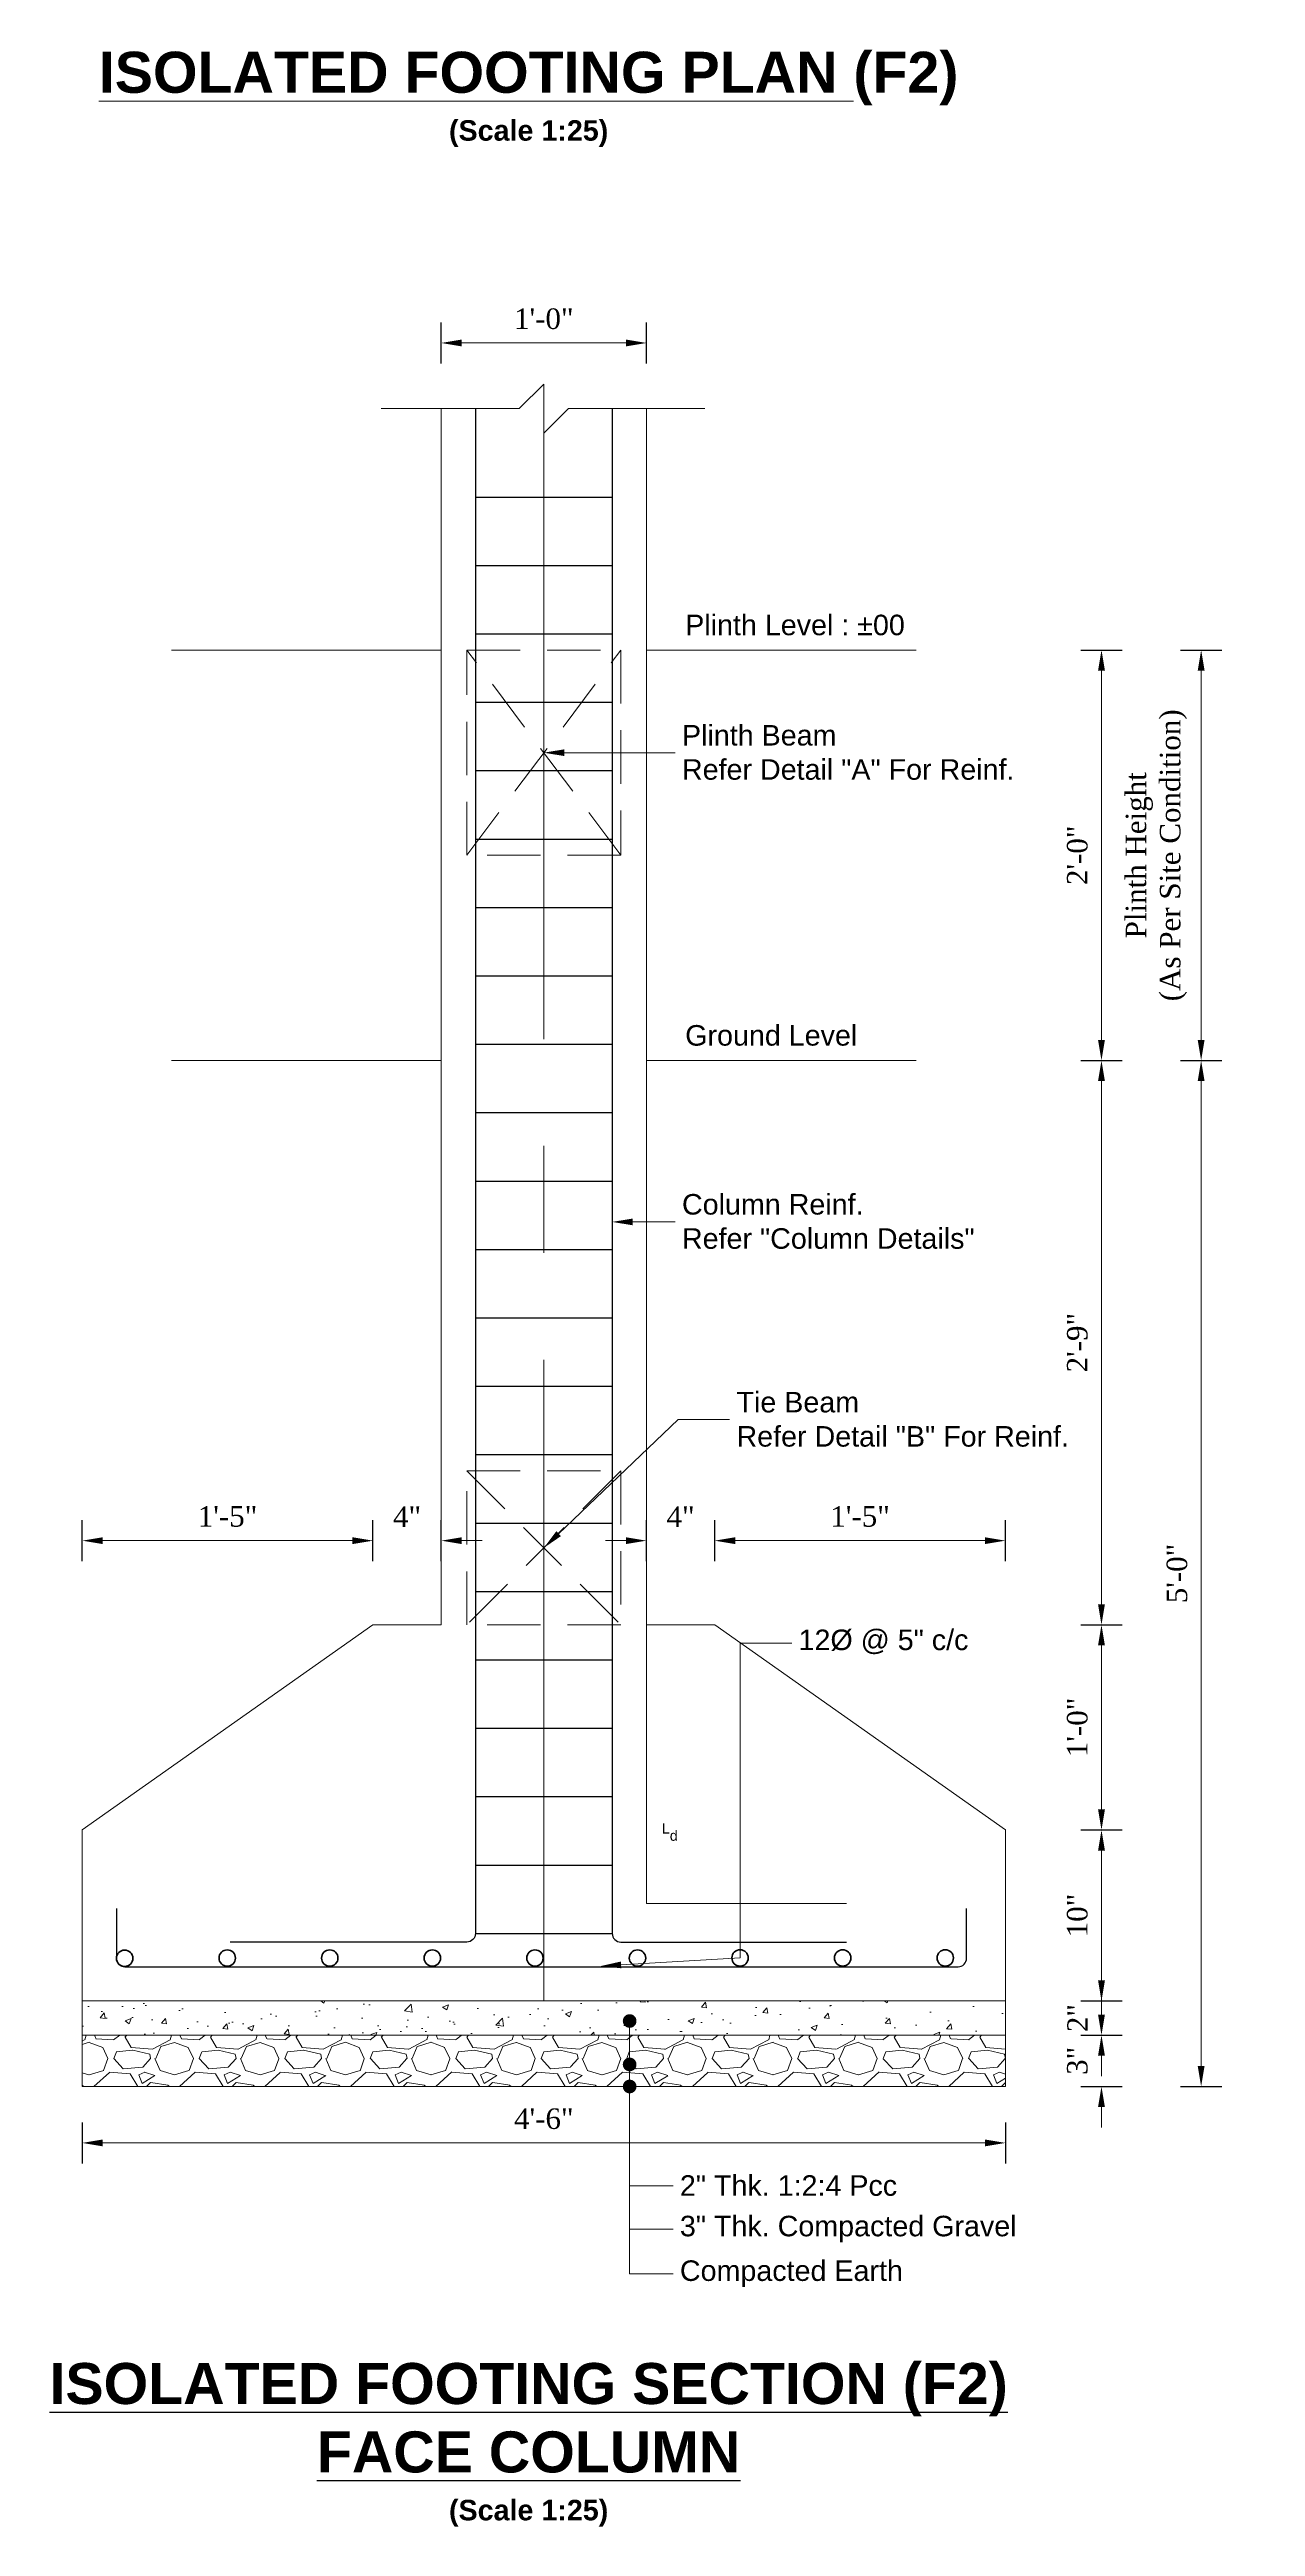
# Model space of a CAD drawing. Header units: feet. Extents: x 28652 to 66086, y -6769 to -640.
# Drawn here: x 53444.2 to 53514.8, y -1195.5 to -1050.7 of the extents above; entities that cross this region are included whole.
import ezdxf
from ezdxf import colors
from ezdxf.entities.mleader import LeaderData, LeaderLine
from ezdxf.math import Vec2, Vec3

# ---------------------------------------------------------------- set-up
doc = ezdxf.new("R2010")
doc.units = ezdxf.units.FT
doc.header["$LTSCALE"] = 50
doc.header["$MEASUREMENT"] = 0
doc.header["$PDMODE"] = 34
doc.linetypes.add('CENTER2', pattern=[1.125, 0.75, -0.125, 0.125, -0.125])
doc.linetypes.add('HIDDEN', pattern=[0.375, 0.25, -0.125])
for name, color, linetype, lineweight in [('IES_WR_Center Line', 7, 'CENTER2', 13), ('IES_WR_Dimension', 7, 'Continuous', 15), ('IES_WR_Elevation', 4, 'Continuous', 15), ('IES_WR_GL', 3, 'ORIGINAL_GL', 15), ('IES_WR_Hatch ANSI31', 8, 'Continuous', 15), ('IES_WR_Leader', 7, 'Continuous', 15), ('IES_WR_Rebar Concrete Line', 2, 'Continuous', 15), ('IES_WR_Rebar-Main', 1, 'Continuous', 30), ('IES_WR_Stirrups', 6, 'Continuous', 25), ('IES_WR_Text Structure', 70, 'Continuous', 20), ('Reference', 7, 'Continuous', 15), ('Reinforcement', 1, 'Continuous', 40)]:
    doc.layers.add(name, color=color, linetype=linetype, lineweight=lineweight)
doc.layers.add('IES_WR_TEMPLATE-TITLE TEXT', color=7, linetype='Continuous')
doc.styles.add('arial', font='times.ttf')
doc.styles.add('Arial Annotation', font='arial.ttf', dxfattribs={"height": 0.06})
doc.styles.get("Standard").update_dxf_attribs({"font": 'arial.ttf'})
doc.linetypes.add('ORIGINAL_GL', pattern='A,10,-1,["V",Standard,S=2,R=180,X=1,Y=0],-1,0', length=12)
doc.dimstyles.new('SECS', dxfattribs={"dimtxt": 0.06, "dimasz": 0.06, "dimexe": 0.06, "dimexo": 0, "dimgap": 0.04, "dimtad": 1, "dimdec": 0, "dimzin": 3, "dimdsep": 46, "dimlunit": 4, "dimtxsty": 'arial', "dimcen": 1.25, "dimclrd": 256, "dimclrt": 3, "dimadec": 0, "dimazin": 0, "dimtfac": 1, "dimtdec": 0, "dimtix": 1, "dimtofl": 0, "dimtmove": 2, "dimatfit": 1, "dimfxl": 0.06, "dimfxlon": 1, "dimtolj": 1, "dimtzin": 0, "dimlwd": -1, "dimarcsym": 0})

# ---------------------------------------------------------------- blocks, each defined once
blk = doc.blocks.new('*U17')
at = {"layer": 'IES_WR_Stirrups'}
blk.add_lwpolyline([(0, 4), (0, -4)], dxfattribs=at)
blk = doc.blocks.new('*U18')
at = {"color": 0, "linetype": 'ByBlock', "lineweight": -2, "transparency": 16777216, "rotation": 90}
for p in [(539.81, 186.35), (539.81, 182.35), (539.81, 178.35), (539.81, 174.35), (539.81, 170.35), (539.81, 166.35), (539.81, 162.35), (539.81, 158.35), (539.81, 154.35), (539.81, 150.35), (539.81, 146.35), (539.81, 142.35), (539.81, 138.35), (539.81, 134.35), (539.81, 130.35), (539.81, 126.35), (539.81, 122.35), (539.81, 118.35), (539.81, 114.35), (539.81, 110.35), (539.81, 106.35), (539.81, 102.35)]:
    blk.add_blockref('*U17', p, dxfattribs=at)
blk = doc.blocks.new('*D1107')
at = {"layer": 'Defpoints', "color": 0}
for p in [(53479.14, -1067.83), (53467.14, -1071.67), (53479.14, -1071.67)]:
    blk.add_point(p, dxfattribs=at)
at = {"layer": 'IES_WR_Dimension', "color": 0, "lineweight": -2}
for p, q in [((53467.14, -1069.03), (53467.14, -1066.63)), ((53479.14, -1069.03), (53479.14, -1066.63))]:
    blk.add_line(p, q, dxfattribs=at)
at = {"layer": 'IES_WR_Dimension'}
blk.add_line((53468.34, -1067.83), (53477.94, -1067.83), dxfattribs=at)
for points in [[(53468.34, -1067.63), (53468.34, -1068.03), (53467.14, -1067.83)], [(53477.94, -1067.63), (53477.94, -1068.03), (53479.14, -1067.83)]]:
    blk.add_solid(points, dxfattribs=at)
at = {"layer": 'IES_WR_Dimension', "color": 3, "insert": (53473.14, -1066.42), "char_height": 1.2, "attachment_point": 5, "style": 'arial'}
blk.add_mtext('\\A1;1\'-0"', dxfattribs=at)
blk = doc.blocks.new('*D1109')
at = {"layer": 'Defpoints', "color": 0}
for p in [(53467.14, -1137.87), (53463.14, -1142.79), (53467.14, -1142.79)]:
    blk.add_point(p, dxfattribs=at)
at = {"layer": 'IES_WR_Dimension', "color": 0, "lineweight": -2}
for p, q in [((53463.14, -1139.07), (53463.14, -1136.67)), ((53467.14, -1139.07), (53467.14, -1136.67))]:
    blk.add_line(p, q, dxfattribs=at)
at = {"layer": 'IES_WR_Dimension'}
for p, q in [((53461.94, -1137.87), (53460.74, -1137.87)), ((53468.34, -1137.87), (53469.54, -1137.87))]:
    blk.add_line(p, q, dxfattribs=at)
for points in [[(53461.94, -1137.67), (53461.94, -1138.07), (53463.14, -1137.87)], [(53468.34, -1137.67), (53468.34, -1138.07), (53467.14, -1137.87)]]:
    blk.add_solid(points, dxfattribs=at)
at = {"layer": 'IES_WR_Dimension', "color": 3, "insert": (53465.14, -1136.47), "char_height": 1.2, "attachment_point": 5, "style": 'arial'}
blk.add_mtext('\\A1;4"', dxfattribs=at)
blk = doc.blocks.new('*D1111')
at = {"layer": 'Defpoints', "color": 0}
for p in [(53479.14, -1137.87), (53479.14, -1142.79), (53483.14, -1142.79)]:
    blk.add_point(p, dxfattribs=at)
at = {"layer": 'IES_WR_Dimension', "color": 0, "lineweight": -2}
for p, q in [((53479.14, -1139.07), (53479.14, -1136.67)), ((53483.14, -1139.07), (53483.14, -1136.67))]:
    blk.add_line(p, q, dxfattribs=at)
at = {"layer": 'IES_WR_Dimension'}
for p, q in [((53477.94, -1137.87), (53476.74, -1137.87)), ((53484.34, -1137.87), (53485.54, -1137.87))]:
    blk.add_line(p, q, dxfattribs=at)
for points in [[(53477.94, -1137.67), (53477.94, -1138.07), (53479.14, -1137.87)], [(53484.34, -1137.67), (53484.34, -1138.07), (53483.14, -1137.87)]]:
    blk.add_solid(points, dxfattribs=at)
at = {"layer": 'IES_WR_Dimension', "color": 3, "insert": (53481.14, -1136.47), "char_height": 1.2, "attachment_point": 5, "style": 'arial'}
blk.add_mtext('\\A1;4"', dxfattribs=at)
blk = doc.blocks.new('*D1113')
at = {"layer": 'Defpoints', "color": 0}
for p in [(53446.14, -1137.87), (53463.14, -1142.79), (53446.14, -1154.79)]:
    blk.add_point(p, dxfattribs=at)
at = {"layer": 'IES_WR_Dimension', "color": 0, "lineweight": -2}
for p, q in [((53446.14, -1139.07), (53446.14, -1136.67)), ((53463.14, -1139.07), (53463.14, -1136.67))]:
    blk.add_line(p, q, dxfattribs=at)
at = {"layer": 'IES_WR_Dimension'}
blk.add_line((53461.94, -1137.87), (53447.34, -1137.87), dxfattribs=at)
for points in [[(53447.34, -1137.67), (53447.34, -1138.07), (53446.14, -1137.87)], [(53461.94, -1137.67), (53461.94, -1138.07), (53463.14, -1137.87)]]:
    blk.add_solid(points, dxfattribs=at)
at = {"layer": 'IES_WR_Dimension', "color": 3, "insert": (53454.64, -1136.46), "char_height": 1.2, "attachment_point": 5, "style": 'arial'}
blk.add_mtext('\\A1;1\'-5"', dxfattribs=at)
blk = doc.blocks.new('*D1115')
at = {"layer": 'Defpoints', "color": 0}
for p in [(53500.14, -1137.87), (53483.14, -1142.79), (53500.14, -1154.79)]:
    blk.add_point(p, dxfattribs=at)
at = {"layer": 'IES_WR_Dimension', "color": 0, "lineweight": -2}
for p, q in [((53483.14, -1139.07), (53483.14, -1136.67)), ((53500.14, -1139.07), (53500.14, -1136.67))]:
    blk.add_line(p, q, dxfattribs=at)
at = {"layer": 'IES_WR_Dimension'}
blk.add_line((53484.34, -1137.87), (53498.94, -1137.87), dxfattribs=at)
for points in [[(53484.34, -1137.67), (53484.34, -1138.07), (53483.14, -1137.87)], [(53498.94, -1137.67), (53498.94, -1138.07), (53500.14, -1137.87)]]:
    blk.add_solid(points, dxfattribs=at)
at = {"layer": 'IES_WR_Dimension', "color": 3, "insert": (53491.64, -1136.46), "char_height": 1.2, "attachment_point": 5, "style": 'arial'}
blk.add_mtext('\\A1;1\'-5"', dxfattribs=at)
blk = doc.blocks.new('*D1117')
at = {"layer": 'Defpoints', "color": 0}
for p in [(53446.14, -1169.79), (53500.14, -1169.79), (53500.14, -1173.09)]:
    blk.add_point(p, dxfattribs=at)
at = {"layer": 'IES_WR_Dimension', "color": 0, "lineweight": -2}
for p, q in [((53446.14, -1171.89), (53446.14, -1174.29)), ((53500.14, -1171.89), (53500.14, -1174.29))]:
    blk.add_line(p, q, dxfattribs=at)
at = {"layer": 'IES_WR_Dimension'}
blk.add_line((53447.34, -1173.09), (53498.94, -1173.09), dxfattribs=at)
for points in [[(53447.34, -1172.89), (53447.34, -1173.29), (53446.14, -1173.09)], [(53498.94, -1172.89), (53498.94, -1173.29), (53500.14, -1173.09)]]:
    blk.add_solid(points, dxfattribs=at)
at = {"layer": 'IES_WR_Dimension', "color": 3, "insert": (53473.14, -1171.68), "char_height": 1.2, "attachment_point": 5, "style": 'arial'}
blk.add_mtext('\\A1;4\'-6"', dxfattribs=at)
blk = doc.blocks.new('*D1119')
at = {"layer": 'Defpoints', "color": 0}
for p in [(53500.14, -1166.79), (53505.76, -1166.79), (53500.14, -1169.79)]:
    blk.add_point(p, dxfattribs=at)
at = {"layer": 'IES_WR_Dimension'}
for p, q in [((53505.76, -1165.59), (53505.76, -1164.39)), ((53505.76, -1170.99), (53505.76, -1172.19))]:
    blk.add_line(p, q, dxfattribs=at)
at = {"layer": 'IES_WR_Dimension', "color": 0, "lineweight": -2}
for p, q in [((53504.56, -1166.79), (53506.96, -1166.79)), ((53504.56, -1169.79), (53506.96, -1169.79))]:
    blk.add_line(p, q, dxfattribs=at)
at = {"layer": 'IES_WR_Dimension'}
for points in [[(53505.56, -1165.59), (53505.96, -1165.59), (53505.76, -1166.79)], [(53505.56, -1170.99), (53505.96, -1170.99), (53505.76, -1169.79)]]:
    blk.add_solid(points, dxfattribs=at)
at = {"layer": 'IES_WR_Dimension', "color": 3, "insert": (53504.35, -1168.29), "char_height": 1.2, "attachment_point": 5, "rotation": 90, "style": 'arial'}
blk.add_mtext('\\A1;3"', dxfattribs=at)
blk = doc.blocks.new('*D1121')
at = {"layer": 'Defpoints', "color": 0}
for p in [(53500.14, -1164.79), (53505.76, -1164.79), (53500.14, -1166.79)]:
    blk.add_point(p, dxfattribs=at)
at = {"layer": 'IES_WR_Dimension'}
for p, q in [((53505.76, -1163.59), (53505.76, -1162.39)), ((53505.76, -1167.99), (53505.76, -1169.19))]:
    blk.add_line(p, q, dxfattribs=at)
at = {"layer": 'IES_WR_Dimension', "color": 0, "lineweight": -2}
for p, q in [((53504.56, -1164.79), (53506.96, -1164.79)), ((53504.56, -1166.79), (53506.96, -1166.79))]:
    blk.add_line(p, q, dxfattribs=at)
at = {"layer": 'IES_WR_Dimension'}
for points in [[(53505.56, -1163.59), (53505.96, -1163.59), (53505.76, -1164.79)], [(53505.56, -1167.99), (53505.96, -1167.99), (53505.76, -1166.79)]]:
    blk.add_solid(points, dxfattribs=at)
at = {"layer": 'IES_WR_Dimension', "color": 3, "insert": (53504.36, -1165.79), "char_height": 1.2, "attachment_point": 5, "rotation": 90, "style": 'arial'}
blk.add_mtext('\\A1;2"', dxfattribs=at)
blk = doc.blocks.new('*D1123')
at = {"layer": 'Defpoints', "color": 0}
for p in [(53500.14, -1154.79), (53505.76, -1154.79), (53500.14, -1164.79)]:
    blk.add_point(p, dxfattribs=at)
at = {"layer": 'IES_WR_Dimension', "color": 0, "lineweight": -2}
for p, q in [((53504.56, -1154.79), (53506.96, -1154.79)), ((53504.56, -1164.79), (53506.96, -1164.79))]:
    blk.add_line(p, q, dxfattribs=at)
at = {"layer": 'IES_WR_Dimension'}
blk.add_line((53505.76, -1163.59), (53505.76, -1155.99), dxfattribs=at)
for points in [[(53505.56, -1155.99), (53505.96, -1155.99), (53505.76, -1154.79)], [(53505.56, -1163.59), (53505.96, -1163.59), (53505.76, -1164.79)]]:
    blk.add_solid(points, dxfattribs=at)
at = {"layer": 'IES_WR_Dimension', "color": 3, "insert": (53504.35, -1159.79), "char_height": 1.2, "attachment_point": 5, "rotation": 90, "style": 'arial'}
blk.add_mtext('\\A1;10"', dxfattribs=at)
blk = doc.blocks.new('*D1125')
at = {"layer": 'Defpoints', "color": 0}
for p in [(53483.14, -1142.79), (53505.76, -1142.79), (53500.14, -1154.79)]:
    blk.add_point(p, dxfattribs=at)
at = {"layer": 'IES_WR_Dimension', "color": 0, "lineweight": -2}
for p, q in [((53504.56, -1142.79), (53506.96, -1142.79)), ((53504.56, -1154.79), (53506.96, -1154.79))]:
    blk.add_line(p, q, dxfattribs=at)
at = {"layer": 'IES_WR_Dimension'}
blk.add_line((53505.76, -1153.59), (53505.76, -1143.99), dxfattribs=at)
for points in [[(53505.56, -1143.99), (53505.96, -1143.99), (53505.76, -1142.79)], [(53505.56, -1153.59), (53505.96, -1153.59), (53505.76, -1154.79)]]:
    blk.add_solid(points, dxfattribs=at)
at = {"layer": 'IES_WR_Dimension', "color": 3, "insert": (53504.35, -1148.79), "char_height": 1.2, "attachment_point": 5, "rotation": 90, "style": 'arial'}
blk.add_mtext('\\A1;1\'-0"', dxfattribs=at)
blk = doc.blocks.new('*D1127')
at = {"layer": 'Defpoints', "color": 0}
for p in [(53494.91, -1109.79), (53505.76, -1109.79), (53483.14, -1142.79)]:
    blk.add_point(p, dxfattribs=at)
at = {"layer": 'IES_WR_Dimension', "color": 0, "lineweight": -2}
for p, q in [((53504.56, -1109.79), (53506.96, -1109.79)), ((53504.56, -1142.79), (53506.96, -1142.79))]:
    blk.add_line(p, q, dxfattribs=at)
at = {"layer": 'IES_WR_Dimension'}
blk.add_line((53505.76, -1141.59), (53505.76, -1110.99), dxfattribs=at)
for points in [[(53505.56, -1110.99), (53505.96, -1110.99), (53505.76, -1109.79)], [(53505.56, -1141.59), (53505.96, -1141.59), (53505.76, -1142.79)]]:
    blk.add_solid(points, dxfattribs=at)
at = {"layer": 'IES_WR_Dimension', "color": 3, "insert": (53504.35, -1126.29), "char_height": 1.2, "attachment_point": 5, "rotation": 90, "style": 'arial'}
blk.add_mtext('\\A1;2\'-9"', dxfattribs=at)
blk = doc.blocks.new('*D1129')
at = {"layer": 'Defpoints', "color": 0}
for p in [(53494.91, -1085.79), (53505.76, -1085.79), (53494.91, -1109.79)]:
    blk.add_point(p, dxfattribs=at)
at = {"layer": 'IES_WR_Dimension', "color": 0, "lineweight": -2}
for p, q in [((53504.56, -1085.79), (53506.96, -1085.79)), ((53504.56, -1109.79), (53506.96, -1109.79))]:
    blk.add_line(p, q, dxfattribs=at)
at = {"layer": 'IES_WR_Dimension'}
blk.add_line((53505.76, -1108.59), (53505.76, -1086.99), dxfattribs=at)
for points in [[(53505.56, -1086.99), (53505.96, -1086.99), (53505.76, -1085.79)], [(53505.56, -1108.59), (53505.96, -1108.59), (53505.76, -1109.79)]]:
    blk.add_solid(points, dxfattribs=at)
at = {"layer": 'IES_WR_Dimension', "color": 3, "insert": (53504.35, -1097.79), "char_height": 1.2, "attachment_point": 5, "rotation": 90, "style": 'arial'}
blk.add_mtext('\\A1;2\'-0"', dxfattribs=at)
blk = doc.blocks.new('*D1131')
at = {"layer": 'Defpoints', "color": 0}
for p in [(53494.91, -1109.79), (53511.59, -1109.79), (53500.14, -1169.79)]:
    blk.add_point(p, dxfattribs=at)
at = {"layer": 'IES_WR_Dimension', "color": 0, "lineweight": -2}
for p, q in [((53510.39, -1109.79), (53512.79, -1109.79)), ((53510.39, -1169.79), (53512.79, -1169.79))]:
    blk.add_line(p, q, dxfattribs=at)
at = {"layer": 'IES_WR_Dimension'}
blk.add_line((53511.59, -1168.59), (53511.59, -1110.99), dxfattribs=at)
for points in [[(53511.39, -1110.99), (53511.79, -1110.99), (53511.59, -1109.79)], [(53511.39, -1168.59), (53511.79, -1168.59), (53511.59, -1169.79)]]:
    blk.add_solid(points, dxfattribs=at)
at = {"layer": 'IES_WR_Dimension', "color": 3, "insert": (53510.18, -1139.79), "char_height": 1.2, "attachment_point": 5, "rotation": 90, "style": 'arial'}
blk.add_mtext('\\A1;5\'-0"', dxfattribs=at)
blk = doc.blocks.new('*D1133')
at = {"layer": 'Defpoints', "color": 0}
for p in [(53494.91, -1085.79), (53511.59, -1085.79), (53494.91, -1109.79)]:
    blk.add_point(p, dxfattribs=at)
at = {"layer": 'IES_WR_Dimension', "color": 0, "lineweight": -2}
for p, q in [((53510.39, -1085.79), (53512.79, -1085.79)), ((53510.39, -1109.79), (53512.79, -1109.79))]:
    blk.add_line(p, q, dxfattribs=at)
at = {"layer": 'IES_WR_Dimension'}
blk.add_line((53511.59, -1108.59), (53511.59, -1086.99), dxfattribs=at)
for points in [[(53511.39, -1086.99), (53511.79, -1086.99), (53511.59, -1085.79)], [(53511.39, -1108.59), (53511.79, -1108.59), (53511.59, -1109.79)]]:
    blk.add_solid(points, dxfattribs=at)
at = {"layer": 'IES_WR_Dimension', "color": 3, "insert": (53508.97, -1097.79), "char_height": 1.2, "attachment_point": 5, "rotation": 90, "style": 'arial'}
blk.add_mtext('\\A1;Plinth Height^J(As Per Site Condition)', dxfattribs=at)
blk = doc.blocks.new('_Dot')
at = {"color": 0, "linetype": 'ByBlock', "lineweight": -2}
blk.add_line((-0.5, 0), (-1, 0), dxfattribs=at)
at = {"color": 0, "linetype": 'ByBlock', "const_width": 0.5}
blk.add_lwpolyline([(-0.25, 0, 1), (0.25, 0, 1)], format="xyb", close=True, dxfattribs=at)
blk = doc.blocks.new('REBAR CUT')
at = {"layer": 'Reinforcement'}
blk.add_circle((0, 0), 0.024, dxfattribs=at)

msp = doc.modelspace()

# ---------------------------------------------------------------- hatches: boundary and pattern name
at = {"layer": 'IES_WR_Hatch ANSI31'}
h = msp.add_hatch(dxfattribs=at)
h.set_pattern_fill('AR-CONC', color=256, scale=0.025)
h.set_pattern_definition([(50, (52826.5083, -1263.189), (3.586301, -0.313761), [0.375, -4.125]), (355, (52826.5083, -1263.189), (-0.693757, 3.76096), [0.3, -3.3]), (100.45144, (52826.807, -1263.215), (2.892544, 3.4472), [0.3187, -3.50571]), (46.1842, (52826.5083, -1262.189), (5.336207, -0.827596), [0.5625, -6.1875]), (96.6356, (52826.953, -1262.258), (4.67331, 4.870593), [0.47805, -5.25857]), (351.1842, (52826.5083, -1262.189), (4.67331, 4.870593), [0.45, -4.95]), (21, (52827.0083, -1262.439), (2.984535, -2.013094), [0.375, -4.125]), (326, (52827.0083, -1262.439), (1.216577, 3.62575), [0.3, -3.3]), (71.45144, (52827.257, -1262.6068), (4.201112, 1.612656), [0.3187, -3.50571]), (37.5, (52826.5083, -1263.189), (0.0607993, 1.6644693), [0, -3.26, 0, -3.35, 0, -3.3125]), (7.5, (52826.5083, -1263.189), (1.3153477, 1.9720586), [0, -1.91, 0, -3.185, 0, -1.2625]), (327.5, (52825.3933, -1263.189), (2.6691122, -0.1127744), [0, -1.25, 0, -3.9, 0, -5.175]), (317.5, (52824.8933, -1263.189), (2.915931, 0.500525), [0, -1.625, 0, -2.59, 0, -3.675])])
h.paths.add_polyline_path([(53446.14, -1164.79), (53446.14, -1166.79), (53500.14, -1166.79), (53500.14, -1164.79)])
h = msp.add_hatch(dxfattribs=at)
h.set_pattern_fill('GRAVEL', color=256, scale=0.25)
h.set_pattern_definition([(228.01279, (52830.10828, -1258.189), (-40, -45), [0.67268, -66.59544]), (184.96974, (52829.65828, -1258.68902), (60, 5), [1.15434, -114.279624]), (132.510447, (52828.50828, -1258.78902), (50, -55), [0.81394, -80.580163]), (267.27369, (52826.55828, -1260.03902), (5, 100), [1.05119, -104.06779]), (292.833654, (52826.50828, -1261.08902), (-25, 60), [1.030775, -102.046866]), (357.27369, (52826.90828, -1262.03902), (-100, 5), [1.05119, -104.06779]), (37.69424, (52827.95828, -1262.08902), (-65, -50), [1.390145, -137.624243]), (72.255328, (52829.05828, -1261.23902), (35, 110), [1.31244, -129.931607]), (121.429566, (52829.45828, -1259.98902), (-40, 65), [1.05475, -104.420366]), (175.23636, (52828.9083, -1259.089), (55, -5), [1.20416, -59.003813]), (222.397438, (52827.70828, -1258.98902), (-60, -55), [1.55724, -154.166875]), (138.814075, (52831.5083, -1260.089), (-35, 30), [0.531505, -52.619224]), (171.469234, (52831.10828, -1259.73902), (65, -10), [1.011185, -100.107557]), (225, (52830.1083, -1259.589), (-6e-16, -5), [0.707105, -6.363963]), (203.19859, (52829.7583, -1258.989), (25, 10), [0.38079, -37.698076]), (291.80141, (52829.4083, -1259.139), (-5, 15), [0.538515, -26.38731]), (30.96376, (52829.6083, -1259.639), (15, 10), [0.874645, -28.280114]), (161.56505, (52830.3583, -1259.189), (10, -5), [0.632455, -15.178933]), (16.38954, (52826.50828, -1259.13902), (50, 15), [0.886, -87.714226]), (70.346176, (52827.35828, -1258.889), (-20, -55), [0.743305, -73.58704]), (293.19859, (52830.3583, -1258.189), (-10, 25), [0.761575, -37.31729]), (343.61046, (52830.65828, -1258.88902), (-50, 15), [0.886, -87.714226]), (339.44395, (52826.5083, -1262.239), (-25, 10), [0.8544, -41.86562]), (294.77514, (52827.30828, -1262.539), (-25, 55), [0.71589, -70.873215]), (66.80141, (52830.4083, -1263.189), (10, 25), [0.761575, -37.31729]), (17.354025, (52830.70828, -1262.48902), (-65, -20), [0.838155, -82.977118]), (69.44395, (52827.9583, -1263.189), (-10, -25), [0.4272, -42.29282]), (101.30993, (52830.1083, -1263.189), (-5, 20), [0.25495, -25.240148]), (165.96376, (52830.0583, -1262.939), (15, -5), [1.030775, -19.584753]), (186.009006, (52829.05828, -1262.68902), (50, 5), [0.95525, -94.569616]), (303.69007, (52829.6083, -1260.089), (-5, 10), [0.72111, -17.306646]), (353.157227, (52830.00828, -1260.68902), (85, -10), [1.25897, -124.637813]), (60.9454, (52831.2583, -1260.839), (-20, -35), [0.51478, -50.96337]), (90, (52831.5083, -1260.389), (-5, 5), [0.3, -4.7]), (120.25644, (52828.95828, -1262.539), (20, -35), [0.69462, -68.7676]), (48.01279, (52828.60828, -1261.939), (40, 45), [1.34536, -65.92276]), (0, (52829.5083, -1260.939), (5, 5), [1.3, -3.7]), (325.304846, (52830.80828, -1260.93902), (50, -35), [0.79057, -78.26637]), (254.0546, (52831.4583, -1261.389), (-5, -20), [0.72801, -35.67254]), (207.645975, (52831.25828, -1262.08902), (-95, -50), [1.185325, -117.34737]), (175.42608, (52830.20828, -1262.63902), (-65, 5), [1.253995, -124.145367])])
h.paths.add_polyline_path([(53446.14, -1166.79), (53446.14, -1169.79), (53500.14, -1169.79), (53500.14, -1166.79)])

# ---------------------------------------------------------------- linework, layer by layer
at = {"layer": 'IES_WR_Center Line'}
msp.add_lwpolyline([(53473.14, -1164.79), (53473.14, -1071.67)], dxfattribs=at)
at = {"layer": 'IES_WR_Dimension'}
msp.add_lwpolyline([(53479.14, -1142.79), (53479.14, -1159.09), (53490.85, -1159.09)], dxfattribs=at)
at = {"layer": 'IES_WR_Elevation'}
for p, q in [((53467.14, -1085.79), (53451.37, -1085.79)), ((53494.91, -1085.79), (53479.14, -1085.79))]:
    msp.add_line(p, q, dxfattribs=at)
at = {"layer": 'IES_WR_GL', "ltscale": 0.025}
for points in [[(53451.37, -1109.79), (53467.14, -1109.79)], [(53479.14, -1109.79), (53494.91, -1109.79)]]:
    msp.add_lwpolyline(points, dxfattribs=at)
at = {"layer": 'IES_WR_Rebar Concrete Line'}
for points in [[(53467.14, -1071.67), (53467.14, -1142.79), (53463.14, -1142.79), (53446.14, -1154.79), (53446.14, -1164.79), (53500.14, -1164.79), (53500.14, -1154.79), (53483.14, -1142.79), (53479.14, -1142.79), (53479.14, -1071.67)], [(53446.14, -1164.79), (53500.14, -1164.79)], [(53446.14, -1164.79), (53446.14, -1169.79)], [(53500.14, -1169.79), (53500.14, -1164.79)], [(53446.14, -1166.79), (53500.14, -1166.79)], [(53446.14, -1169.79), (53500.14, -1169.79)]]:
    msp.add_lwpolyline(points, dxfattribs=at)
at = {"layer": 'IES_WR_Rebar Concrete Line', "linetype": 'HIDDEN', "ltscale": 0.25}
for points in [[(53468.64, -1085.79), (53477.64, -1085.79), (53477.64, -1097.79), (53468.64, -1097.79)], [(53468.64, -1133.79), (53477.64, -1133.79), (53477.64, -1142.79), (53468.64, -1142.79)]]:
    msp.add_lwpolyline(points, close=True, dxfattribs=at)
for points in [[(53477.64, -1097.79), (53468.64, -1085.79)], [(53468.64, -1097.79), (53477.64, -1085.79)], [(53468.64, -1133.79), (53477.64, -1142.79)], [(53477.64, -1133.79), (53468.64, -1142.79)]]:
    msp.add_lwpolyline(points, dxfattribs=at)
at = {"layer": 'IES_WR_Rebar-Main'}
for points in [[(53469.14, -1071.67), (53469.14, -1160.84, -0.414214), (53468.64, -1161.34), (53454.79, -1161.34)], [(53477.14, -1071.67), (53477.14, -1160.84, 0.414214), (53477.64, -1161.34), (53490.85, -1161.34)], [(53448.14, -1159.39), (53448.14, -1162.29, 0.414214), (53448.64, -1162.79), (53497.37, -1162.79, 0.414214), (53497.87, -1162.29), (53497.87, -1159.39)]]:
    msp.add_lwpolyline(points, format="xyb", dxfattribs=at)
at = {"layer": 'Reference'}
msp.add_lwpolyline([(53463.63, -1071.67), (53471.7, -1071.67), (53473.14, -1070.23), (53473.14, -1073.1), (53474.58, -1071.67), (53482.55, -1071.67)], dxfattribs=at)

# ---------------------------------------------------------------- block references
msp.add_blockref('*U18', (52933.33, -1263.19))
at = {"xscale": 20, "yscale": 20, "zscale": 20}
for p in [(53448.62, -1162.29), (53454.62, -1162.28), (53460.62, -1162.28), (53466.62, -1162.28), (53472.62, -1162.28), (53478.62, -1162.28), (53484.62, -1162.27), (53490.62, -1162.27), (53496.62, -1162.27)]:
    msp.add_blockref('REBAR CUT', p, dxfattribs=at)

# ---------------------------------------------------------------- texts
at = {"layer": 'IES_WR_TEMPLATE-TITLE TEXT', "insert": (53441.56, -1185.96), "char_height": 2.4, "width": 61.3817, "attachment_point": 1, "style": 'Arial Annotation'}
msp.add_mtext('\\pxqc;{\\fArial|b1|i0|c0|p34;\\LISOLATED FOOTING SECTION (F2)\\PFACE COLUMN\\P\\H0.5x;\\l(Scale 1:25)}', dxfattribs=at)
at = {"layer": 'IES_WR_Text Structure', "width": 61.3817, "attachment_point": 1, "style": 'Arial Annotation'}
for s, insert, char_height in [('\\pxqc;{\\fArial|b1|i0|c0|p34;\\LISOLATED FOOTING PLAN\\l (F2)\\P\\H0.5x;(Scale 1:25)}', (53441.56, -1050.8), 2.4), ('Plinth Level : %%P00', (53481.41, -1083.72), 1.2), ('Ground Level', (53481.41, -1107.72), 1.2)]:
    msp.add_mtext(s, dxfattribs=dict(at, insert=insert, char_height=char_height))
at = {"layer": 'IES_WR_Text Structure', "insert": (53480.51, -1154.91), "char_height": 0.6, "attachment_point": 5, "style": 'Arial Annotation'}
msp.add_mtext('\\A1;L{\\S^ d;}', dxfattribs=at)

# ---------------------------------------------------------------- dimensions: what is measured, and where the dimension line sits
at = {"layer": 'IES_WR_Dimension'}
for base, p1, p2, picture, middle in [((53479.14, -1067.83), (53467.14, -1071.67), (53479.14, -1071.67), '*D1107', (53473.14, -1066.42)), ((53446.14, -1137.87), (53463.14, -1142.79), (53446.14, -1154.79), '*D1113', (53454.64, -1136.46)), ((53467.14, -1137.87), (53463.14, -1142.79), (53467.14, -1142.79), '*D1109', (53465.14, -1136.47)), ((53479.14, -1137.87), (53483.14, -1142.79), (53479.14, -1142.79), '*D1111', (53481.14, -1136.47)), ((53500.14, -1137.87), (53483.14, -1142.79), (53500.14, -1154.79), '*D1115', (53491.64, -1136.46)), ((53500.14, -1173.09), (53446.14, -1169.79), (53500.14, -1169.79), '*D1117', (53473.14, -1171.68))]:
    dim = msp.add_linear_dim(base=base, p1=p1, p2=p2, dimstyle='SECS', override={"dimscale": 0, "dimtix": 1, "dimtofl": 0, "dimtmove": 2, "dimatfit": 1}, dxfattribs=at)
    dim.commit()
    dim.dimension.update_dxf_attribs({"geometry": picture, "text_midpoint": middle})
for base, p1, p2, picture, middle in [((53505.76, -1085.79), (53494.91, -1109.79), (53494.91, -1085.79), '*D1129', (53504.35, -1097.79)), ((53505.76, -1109.79), (53483.14, -1142.79), (53494.91, -1109.79), '*D1127', (53504.35, -1126.29)), ((53511.59, -1109.79), (53500.14, -1169.79), (53494.91, -1109.79), '*D1131', (53510.18, -1139.79)), ((53505.76, -1142.79), (53500.14, -1154.79), (53483.14, -1142.79), '*D1125', (53504.35, -1148.79)), ((53505.76, -1154.79), (53500.14, -1164.79), (53500.14, -1154.79), '*D1123', (53504.35, -1159.79)), ((53505.76, -1164.79), (53500.14, -1166.79), (53500.14, -1164.79), '*D1121', (53504.36, -1165.79)), ((53505.76, -1166.79), (53500.14, -1169.79), (53500.14, -1166.79), '*D1119', (53504.35, -1168.29))]:
    dim = msp.add_linear_dim(base=base, p1=p1, p2=p2, angle=90, dimstyle='SECS', override={"dimscale": 0, "dimtix": 1, "dimtofl": 0, "dimtmove": 2, "dimatfit": 1}, dxfattribs=at)
    dim.commit()
    dim.dimension.update_dxf_attribs({"geometry": picture, "text_midpoint": middle})
dim = msp.add_linear_dim(base=(53511.59, -1085.79), p1=(53494.91, -1109.79), p2=(53494.91, -1085.79), angle=90, text='Plinth Height^J(As Per Site Condition)', dimstyle='SECS', override={"dimscale": 0, "dimtix": 1, "dimtofl": 0, "dimtmove": 2, "dimatfit": 1}, dxfattribs=at)
dim.commit()
dim.dimension.update_dxf_attribs({"geometry": '*D1133', "text_midpoint": (53508.97, -1097.79)})

# ---------------------------------------------------------------- leaders
at = {"layer": 'IES_WR_Leader'}
for points in [[(53479.14, -1142.79), (53479.14, -1150.94)], [(53490.85, -1159.09), (53479.14, -1159.09)]]:
    msp.add_leader(points, dimstyle='SECS', override={"dimscale": 0}, dxfattribs=at)
ml = msp.add_multileader_mtext('Standard', dxfattribs=at)
ml.set_content('Plinth Beam\\PRefer Detail "A" For Reinf.', color=256, style='Arial Annotation')
ml.set_leader_properties(color=256, linetype='ByLayer', lineweight=-1)
ml.build(insert=Vec2(0, 0))
ml.multileader.update_dxf_attribs({"text_left_attachment_type": 2, "text_right_attachment_type": 2, "dogleg_length": 0, "arrow_head_size": 1.2, "scale": 20})
ctx = ml.context
ctx.base_point, ctx.scale, ctx.char_height, ctx.arrow_head_size, ctx.landing_gap_size, ctx.plane_origin = Vec3(53480.82, -1091.79), 20, 1.2, 1.2, 0.4, Vec3(53473.14, -1091.79)
ctx.left_attachment, ctx.right_attachment = 2, 2
notes = []
notes.append((ctx, [(0, (1, 1, 0), (53480.82, -1091.79), (1, 0), 0, [(0, [(53473.14, -1091.79)], 0, [])])]))
ctx.mtext.insert, ctx.mtext.flow_direction = Vec3(53481.22, -1090.17), 5
ml = msp.add_multileader_mtext('Standard', dxfattribs=at)
ml.set_content('Column Reinf.\\PRefer "Column Details" ', color=256, style='Arial Annotation')
ml.set_leader_properties(color=256, linetype='ByLayer', lineweight=-1)
ml.build(insert=Vec2(0, 0))
ml.multileader.update_dxf_attribs({"text_left_attachment_type": 2, "text_right_attachment_type": 2, "dogleg_length": 0, "arrow_head_size": 1.2, "scale": 20})
ctx = ml.context
ctx.base_point, ctx.scale, ctx.char_height, ctx.arrow_head_size, ctx.landing_gap_size, ctx.plane_origin = Vec3(53480.82, -1119.23), 20, 1.2, 1.2, 0.4, Vec3(53473.14, -1119.23)
ctx.left_attachment, ctx.right_attachment = 2, 2
notes.append((ctx, [(0, (1, 1, 0), (53480.82, -1119.23), (1, 0), 0, [(0, [(53477.14, -1119.23)], 0, [])])]))
ctx.mtext.insert, ctx.mtext.flow_direction = Vec3(53481.22, -1117.6), 5
ml = msp.add_multileader_mtext('Standard', dxfattribs=at)
ml.set_content('Tie Beam^JRefer Detail "B" For Reinf.', color=256, style='Arial Annotation')
ml.set_leader_properties(color=256, linetype='ByLayer', lineweight=-1)
ml.build(insert=Vec2(0, 0))
ml.multileader.update_dxf_attribs({"text_left_attachment_type": 2, "text_right_attachment_type": 2, "dogleg_length": 0.151, "arrow_head_size": 1.2, "scale": 20})
ctx = ml.context
ctx.base_point, ctx.scale, ctx.char_height, ctx.arrow_head_size, ctx.landing_gap_size, ctx.plane_origin = Vec3(53484.01, -1130.79), 20, 1.2, 1.2, 0.4, Vec3(53473.14, -1138.29)
ctx.left_attachment, ctx.right_attachment = 2, 2
notes.append((ctx, [(0, (1, 1, 0), (53480.99, -1130.79), (1, 0), 3.02, [(0, [(53473.14, -1138.29)], 0, [])])]))
ctx.mtext.insert, ctx.mtext.flow_direction = Vec3(53484.41, -1129.17), 5
ml = msp.add_multileader_mtext('Standard', dxfattribs=at)
ml.set_content('12%%C @ 5" c/c', color=256, style='Arial Annotation')
ml.set_leader_properties(color=256, linetype='ByLayer', lineweight=-1)
ml.build(insert=Vec2(0, 0))
ml.multileader.update_dxf_attribs({"text_left_attachment_type": 2, "text_right_attachment_type": 2, "dogleg_length": 0.151, "arrow_head_size": 1.2, "scale": 20})
ctx = ml.context
ctx.base_point, ctx.scale, ctx.char_height, ctx.arrow_head_size, ctx.landing_gap_size, ctx.plane_origin = Vec3(53487.64, -1143.87), 20, 1.2, 1.2, 0.4, Vec3(53473.71, -1148.48)
ctx.left_attachment, ctx.right_attachment = 2, 2
notes.append((ctx, [(0, (1, 1, 0), (53484.62, -1143.87), (1, 0), 3.02, [(1, [(53476.46, -1162.75), (53484.62, -1162.27)], 0, [])])]))
ctx.mtext.insert, ctx.mtext.flow_direction = Vec3(53488.04, -1143.07), 5
ml = msp.add_multileader_mtext('Standard', dxfattribs=at)
ml.set_content('2" Thk. 1:2:4 Pcc', color=256, style='Arial Annotation')
ml.set_leader_properties(color=256, linetype='ByLayer', lineweight=-1)
ml.set_arrow_properties(name='DOT')
ml.build(insert=Vec2(0, 0))
ml.multileader.update_dxf_attribs({"text_left_attachment_type": 2, "text_right_attachment_type": 2, "dogleg_length": 0.127, "arrow_head_size": 0.8, "scale": 20})
ctx = ml.context
ctx.base_point, ctx.scale, ctx.char_height, ctx.arrow_head_size, ctx.landing_gap_size, ctx.plane_origin = Vec3(53480.7, -1175.59), 20, 1.2, 0.8, 0.4, Vec3(53478.16, -1165.96)
ctx.left_attachment, ctx.right_attachment = 2, 2
notes.append((ctx, [(0, (1, 1, 0), (53478.16, -1175.59), (1, 0), 2.55, [(0, [(53478.16, -1165.96)], 0, [])])]))
ctx.mtext.insert, ctx.mtext.flow_direction = Vec3(53481.1, -1174.98), 5
ml = msp.add_multileader_mtext('Standard', dxfattribs=at)
ml.set_content('3" Thk. Compacted Gravel', color=256, style='Arial Annotation')
ml.set_leader_properties(color=256, linetype='ByLayer', lineweight=-1)
ml.set_arrow_properties(name='DOT')
ml.build(insert=Vec2(0, 0))
ml.multileader.update_dxf_attribs({"text_left_attachment_type": 2, "text_right_attachment_type": 2, "dogleg_length": 0.127, "arrow_head_size": 0.8, "scale": 20})
ctx = ml.context
ctx.base_point, ctx.scale, ctx.char_height, ctx.arrow_head_size, ctx.landing_gap_size, ctx.plane_origin = Vec3(53480.7, -1178.13), 20, 1.2, 0.8, 0.4, Vec3(53478.16, -1168.5)
ctx.left_attachment, ctx.right_attachment = 2, 2
notes.append((ctx, [(0, (1, 1, 0), (53478.16, -1178.13), (1, 0), 2.55, [(0, [(53478.16, -1168.5)], 0, [])])]))
ctx.mtext.insert, ctx.mtext.flow_direction = Vec3(53481.1, -1177.35), 5
ml = msp.add_multileader_mtext('Standard', dxfattribs=at)
ml.set_content('Compacted Earth', color=256, style='Arial Annotation')
ml.set_leader_properties(color=256, linetype='ByLayer', lineweight=-1)
ml.set_arrow_properties(name='DOT')
ml.build(insert=Vec2(0, 0))
ml.multileader.update_dxf_attribs({"text_left_attachment_type": 2, "text_right_attachment_type": 2, "dogleg_length": 0.127, "arrow_head_size": 0.8, "scale": 20})
ctx = ml.context
ctx.base_point, ctx.scale, ctx.char_height, ctx.arrow_head_size, ctx.landing_gap_size, ctx.plane_origin = Vec3(53480.7, -1180.74), 20, 1.2, 0.8, 0.4, Vec3(53478.16, -1171.11)
ctx.left_attachment, ctx.right_attachment = 2, 2
notes.append((ctx, [(0, (1, 1, 0), (53478.16, -1180.74), (1, 0), 2.55, [(0, [(53478.16, -1169.79)], 0, [])])]))
ctx.mtext.insert, ctx.mtext.flow_direction = Vec3(53481.1, -1179.96), 5
for ctx, leaders in notes:
    for number, flags, end, landing, length, lines in leaders:
        leader = LeaderData()
        leader.index, (leader.has_last_leader_line, leader.has_dogleg_vector, leader.attachment_direction) = number, flags
        leader.last_leader_point, leader.dogleg_vector, leader.dogleg_length = Vec3(end), Vec3(landing), length
        for number, points, colour, breaks in lines:
            line = LeaderLine()
            line.index, line.vertices, line.color, line.breaks = number, Vec3.list(points), colors.encode_raw_color(colour), breaks
            leader.lines.append(line)
        ctx.leaders.append(leader)

doc.saveas('drawing.dxf')
